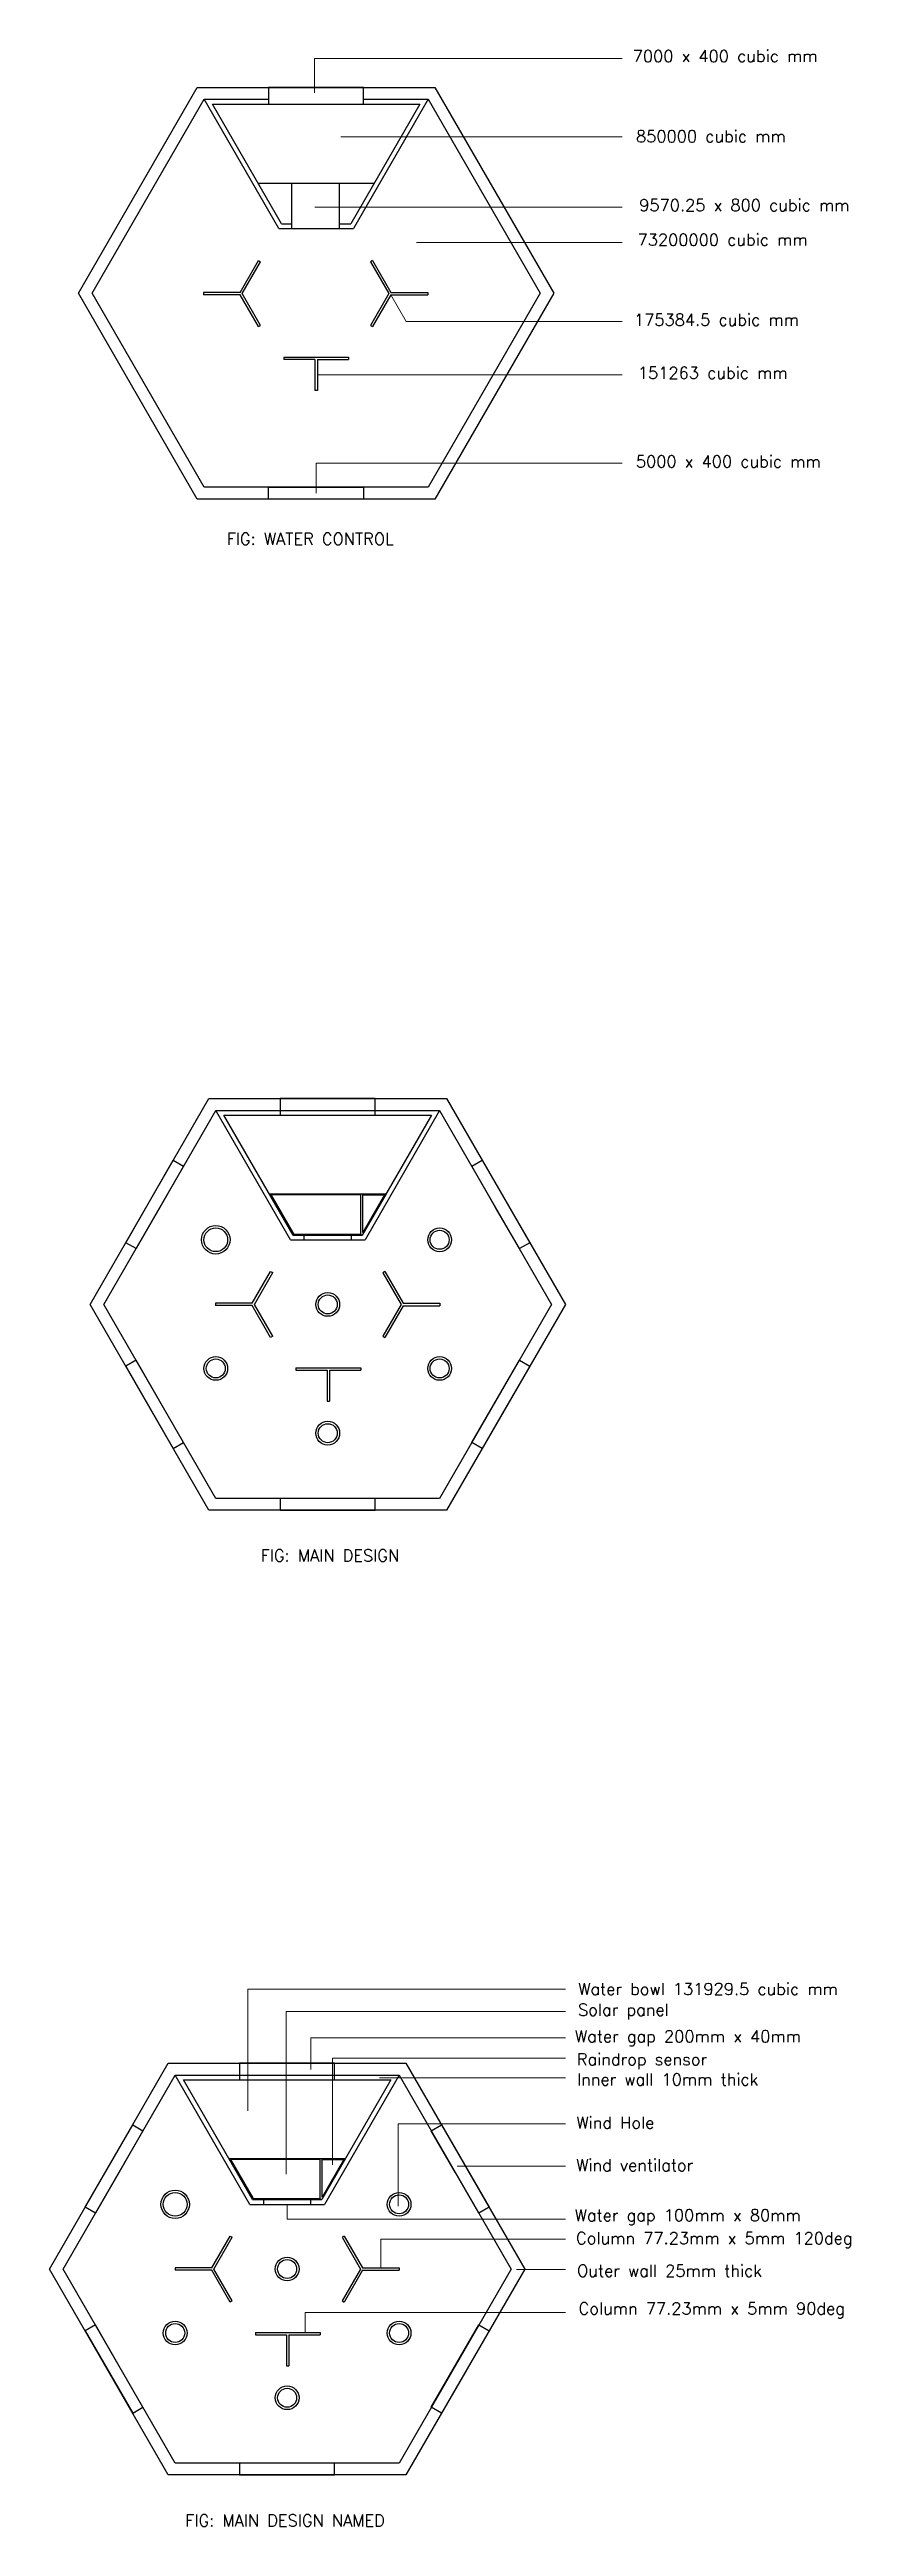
# Model space of a CAD drawing. Header units: millimetres. Extents: x 4404 to 35754, y 4815 to 12820.
# Drawn here: x 11364 to 13049, y 5833 to 11042 of the extents above; entities that cross this region are included whole.
import ezdxf

# ---------------------------------------------------------------- set-up
doc = ezdxf.new("R2010")
doc.units = ezdxf.units.MM
doc.layers.get('0').update_dxf_attribs({"color": 50})
for name, color, linetype in [('A-Wall', 10, 'Continuous'), ('circut', 200, 'Continuous'), ('water', 4, 'Continuous')]:
    doc.layers.add(name, color=color, linetype=linetype)
doc.layers.add('naming', color=102, linetype='Continuous', lineweight=20)
doc.styles.add('Annotative', font='romans.shx')

msp = doc.modelspace()

# ---------------------------------------------------------------- texts
at = {"char_height": 25, "attachment_point": 1, "style": 'Annotative'}
for s, insert, width in [('Wind Hole', (12472.5, 6694.5), 246.6), ('Wind ventilator', (12472, 6605.2), 329), ('Column 77.23mm x 5mm 120deg', (12471.8, 6451.7), 670.975), ('Column 77.23mm x 5mm 90deg', (12477.2, 6303.5), 670.975)]:
    msp.add_mtext(s, dxfattribs=dict(at, insert=insert, width=width))
at = {"layer": 'A-Wall', "char_height": 25, "attachment_point": 1, "style": 'Annotative'}
for s, insert, width in [('Inner wall 10mm thick', (12473.8, 6785.5), 456.447), ('Outer wall 25mm thick', (12474, 6383.1), 481.623)]:
    msp.add_mtext(s, dxfattribs=dict(at, insert=insert, width=width))
at = {"layer": 'circut', "char_height": 25, "attachment_point": 1, "style": 'Annotative'}
for s, insert, width in [('Solar panel', (12476, 6932), 230.584), ('Raindrop sensor', (12473.4, 6827.7), 323.462)]:
    msp.add_mtext(s, dxfattribs=dict(at, insert=insert, width=width))
at = {"layer": 'naming', "char_height": 25, "attachment_point": 1, "style": 'Annotative'}
for s, insert, width in [('7000 x 400 cubic mm', (12591.1, 11041), 466.768), ('850000 cubic mm', (12598, 10872.2), 436.2), ('9570.25 x 800 cubic mm', (12604.8, 10727.5), 528.796), ('73200000 cubic mm ', (12601.2, 10654.7), 555.166), ('175384.5 cubic mm', (12593.7, 10486.4), 473.9), ('151263 cubic mm', (12602, 10374.7), 490.3), ('5000 x 400 cubic mm', (12597.8, 10188.4), 496.177), ('FIG: WATER CONTROL', (11736.7, 10025.4), 409.859), ('FIG: MAIN DESIGN', (11808.2, 7887.2), 416.55), ('FIG: MAIN DESIGN NAMED', (11649.5, 5857.7), 520.1)]:
    msp.add_mtext(s, dxfattribs=dict(at, insert=insert, width=width))
at = {"layer": 'water', "char_height": 25, "attachment_point": 1, "style": 'Annotative'}
for s, insert, width in [('Water bowl 131929.5 cubic mm', (12476.3, 6975.6), 633.572), ('Water gap 200mm x 40mm', (12469.4, 6876), 566.039), ('Water gap 100mm x 80mm', (12468.9, 6499.7), 566.039)]:
    msp.add_mtext(s, dxfattribs=dict(at, insert=insert, width=width))

# ---------------------------------------------------------------- linework, layer by layer
at = {"color": 4}
for p, q in [((11802.7, 10761.3), (12046.9, 10761.3)), ((11803.5, 10598.2), (11807.8, 10595.7)), ((12043.7, 10598.2), (12039.4, 10595.7)), ((11687.6, 10531.3), (11687.6, 10526.3)), ((12039.4, 10461.9), (12043.7, 10459.4)), ((11927.5, 10325.2), (11922.5, 10325.2))]:
    msp.add_line(p, q, dxfattribs=at)
at = {"color": 4, "lineweight": 25}
for p, q in [((11764.9, 10531.3), (11803.5, 10598.2)), ((11769.2, 10528.8), (11807.8, 10595.7)), ((12039.4, 10595.7), (12078, 10528.8)), ((12043.7, 10598.2), (12082.3, 10531.3)), ((11764.9, 10531.3), (11687.6, 10531.3)), ((11764.9, 10526.3), (11687.6, 10526.3)), ((11803.5, 10459.5), (11764.9, 10526.3)), ((11807.8, 10462), (11769.2, 10528.8)), ((12078, 10528.8), (12039.4, 10461.9)), ((12082.3, 10526.3), (12043.7, 10459.4)), ((12082.3, 10531.3), (12159.6, 10531.3)), ((12082.3, 10526.3), (12159.6, 10526.3)), ((11856.8, 10395.4), (11993.3, 10395.4)), ((11927.5, 10390.4), (11993.3, 10390.4))]:
    msp.add_line(p, q, dxfattribs=at)
at = {"lineweight": 25}
for p, q in [((11876.5, 8548.9), (11826.5, 8635.5)), ((11826.5, 8635.5), (12072.1, 8635.5)), ((12072.1, 8635.5), (12022, 8548.9)), ((12022, 8548.9), (11876.5, 8548.9)), ((11790.6, 8405.4), (11829.2, 8472.3)), ((11794.9, 8402.9), (11833.5, 8469.8)), ((12065.1, 8469.7), (12103.7, 8402.8)), ((12069.4, 8472.2), (12108, 8405.3)), ((11790.6, 8405.4), (11713.3, 8405.4)), ((11790.6, 8400.4), (11713.3, 8400.4)), ((11829.2, 8333.5), (11790.6, 8400.4)), ((11833.5, 8336), (11794.9, 8402.9)), ((12103.7, 8402.8), (12065.1, 8336)), ((12108, 8400.3), (12069.4, 8333.5)), ((12108, 8405.3), (12185.2, 8405.3)), ((12108, 8400.3), (12185.2, 8400.3)), ((11833.5, 8336), (11829.2, 8333.5)), ((11882.5, 8269.4), (12019, 8269.4)), ((11882.5, 8264.4), (11948.2, 8264.4)), ((11953.2, 8264.4), (12019, 8264.4)), ((12019, 8269.4), (12019, 8264.4)), ((11791.2, 6520.2), (11741.2, 6606.8)), ((11741.2, 6606.8), (11986.7, 6606.8)), ((11986.7, 6606.8), (11936.6, 6520.2)), ((11936.6, 6520.2), (11791.2, 6520.2)), ((11705.2, 6376.7), (11743.8, 6443.6)), ((11709.5, 6374.2), (11748.1, 6441.1)), ((11979.7, 6441.1), (12018.3, 6374.2)), ((11984, 6443.6), (12022.6, 6376.7)), ((11705.2, 6376.7), (11628, 6376.7)), ((11705.2, 6371.7), (11628, 6371.7)), ((11743.8, 6304.8), (11705.2, 6371.7)), ((11748.1, 6307.3), (11709.5, 6374.2)), ((12018.3, 6374.2), (11979.7, 6307.3)), ((12022.6, 6371.7), (11984, 6304.8)), ((12022.6, 6376.7), (12099.9, 6376.7)), ((12022.6, 6371.7), (12099.9, 6371.7)), ((11748.1, 6307.3), (11743.8, 6304.8)), ((11797.1, 6240.8), (11933.6, 6240.8)), ((11797.1, 6235.8), (11862.8, 6235.8)), ((11867.8, 6235.8), (11933.6, 6235.8)), ((11933.6, 6240.8), (11933.6, 6235.8))]:
    msp.add_line(p, q, dxfattribs=at)
for p, q in [((11877.7, 8550.9), (11830, 8633.5)), ((12070.9, 8633.5), (12070.9, 8633.5)), ((11829.2, 8472.3), (11833.5, 8469.8)), ((12069.4, 8472.2), (12065.1, 8469.7)), ((11713.3, 8405.4), (11713.3, 8400.4)), ((12185.2, 8405.3), (12185.2, 8400.3)), ((12065.1, 8336), (12069.4, 8333.5)), ((11882.5, 8269.4), (11882.5, 8264.4)), ((11948.2, 8199.3), (11953.2, 8199.3)), ((11792.3, 6522.2), (11744.6, 6604.8)), ((11985.5, 6604.8), (11985.5, 6604.8)), ((11743.8, 6443.6), (11748.1, 6441.1)), ((11984, 6443.6), (11979.7, 6441.1)), ((11628, 6376.7), (11628, 6371.7)), ((12099.9, 6376.7), (12099.9, 6371.7)), ((11979.7, 6307.3), (11984, 6304.8)), ((11797.1, 6240.8), (11797.1, 6235.8)), ((11862.8, 6170.6), (11867.8, 6170.6))]:
    msp.add_line(p, q)
at = {"color": 1}
for p, q in [((11876.5, 8548.9), (12022, 8548.9)), ((11791.2, 6520.2), (11936.6, 6520.2))]:
    msp.add_line(p, q, dxfattribs=at)
at = {"color": 1, "lineweight": 30}
for p, q in [((11870.8, 8538.9), (12027.8, 8538.9)), ((11785.4, 6510.2), (11942.4, 6510.2))]:
    msp.add_line(p, q, dxfattribs=at)
at = {"color": 4, "lineweight": 25}
for points in [[(11922.5, 10390.4), (11922.5, 10325.2)], [(11927.5, 10390.4), (11927.5, 10325.2)]]:
    msp.add_lwpolyline(points, dxfattribs=at)
at = {"color": 1, "lineweight": 30}
for points in [[(12199.3, 7969.9), (11699.3, 7969.9), (11449.3, 8402.9), (11699.3, 8835.9), (12199.3, 8835.9), (12449.3, 8402.9), (12199.3, 7969.9)], [(11713.7, 8810.9), (12184.8, 8810.9), (12027.8, 8538.9)], [(11870.8, 8538.9), (11713.7, 8810.9)], [(11731, 8800.9), (12167.5, 8800.9), (12022, 8548.9)], [(11876.5, 8548.9), (11731, 8800.9)], [(12113.9, 5941.2), (11613.9, 5941.2), (11363.9, 6374.2), (11613.9, 6807.2), (12113.9, 6807.2), (12363.9, 6374.2), (12113.9, 5941.2)], [(11628.3, 6782.2), (12099.5, 6782.2), (11942.4, 6510.2)], [(11785.4, 6510.2), (11628.3, 6782.2)], [(11791.2, 6520.2), (11645.6, 6772.2)], [(11645.6, 6772.2), (12082.1, 6772.2), (11936.6, 6520.2)]]:
    msp.add_lwpolyline(points, dxfattribs=at)
for points in [[(12184.8, 7994.9), (11713.7, 7994.9), (11478.1, 8402.9), (11713.7, 8810.9), (12184.8, 8810.9), (12420.4, 8402.9)], [(12099.5, 5966.2), (11628.3, 5966.2), (11392.8, 6374.2), (11628.3, 6782.2), (12099.5, 6782.2), (12335, 6374.2)]]:
    msp.add_lwpolyline(points, close=True, dxfattribs=at)
at = {"color": 1}
for points in [[(11713.7, 8810.9), (12184.8, 8810.9)], [(11628.3, 6782.2), (12099.5, 6782.2)]]:
    msp.add_lwpolyline(points, dxfattribs=at)
at = {"lineweight": 25}
for points in [[(11595.9, 8606.9), (11545.9, 8520.3), (11524.3, 8532.8), (11624.3, 8706), (11645.9, 8693.5), (11595.9, 8606.9)], [(12302.6, 8606.9), (12252.6, 8693.5), (12274.3, 8706), (12374.3, 8532.8), (12352.6, 8520.3), (12302.6, 8606.9)], [(11595.9, 8198.9), (11545.9, 8285.5), (11524.3, 8273), (11624.3, 8099.8), (11645.9, 8112.3), (11595.9, 8198.9)], [(12324.3, 8186.4), (12274.3, 8099.8), (12252.6, 8112.3), (12352.6, 8285.5), (12374.3, 8273), (12324.3, 8186.4)], [(11882.5, 8269.4), (11950.7, 8269.4)], [(11948.2, 8264.4), (11948.2, 8199.3)], [(11953.2, 8264.4), (11953.2, 8199.3)], [(11510.5, 6578.2), (11460.5, 6491.6), (11438.9, 6504.1), (11538.9, 6677.3), (11560.5, 6664.8), (11510.5, 6578.2)], [(12217.2, 6578.2), (12167.2, 6664.8), (12188.9, 6677.3), (12288.9, 6504.1), (12267.2, 6491.6), (12217.2, 6578.2)], [(11510.5, 6170.2), (11460.5, 6256.8), (11438.9, 6244.3), (11538.9, 6071.1), (11560.5, 6083.6), (11510.5, 6170.2)], [(12238.9, 6157.7), (12188.9, 6071.1), (12167.2, 6083.6), (12267.2, 6256.8), (12288.9, 6244.3), (12238.9, 6157.7)], [(11797.1, 6240.8), (11865.3, 6240.8)], [(11862.8, 6235.8), (11862.8, 6170.6)], [(11867.8, 6235.8), (11867.8, 6170.6)]]:
    msp.add_lwpolyline(points, dxfattribs=at)
at = {"color": 1, "lineweight": 30}
for centre, radius in [((11713.7, 8538.9), 30), ((11713.7, 8538.9), 25), ((12184.8, 8538.8), 25), ((12184.8, 8538.8), 20), ((11949.3, 8402.9), 25), ((11949.3, 8402.9), 20), ((11713.7, 8268.3), 25), ((11713.7, 8268.3), 20), ((12184.8, 8268.3), 25), ((12184.8, 8268.3), 20), ((11949.3, 8132.1), 25), ((11949.3, 8132.1), 20), ((11628.3, 6510.2), 30), ((11628.3, 6510.2), 25), ((12099.5, 6510.2), 25), ((12099.5, 6510.2), 20), ((11863.9, 6374.2), 25), ((11863.9, 6374.2), 20), ((11628.3, 6239.6), 25), ((11628.3, 6239.6), 20), ((12099.5, 6239.6), 25), ((12099.5, 6239.6), 20), ((11863.9, 6103.4), 25), ((11863.9, 6103.4), 20)]:
    msp.add_circle(centre, radius, dxfattribs=at)
at = {"layer": 'circut'}
for p, q in [((12018.9, 8550.9), (12018.9, 8633.5)), ((12022.9, 8554.3), (12022.9, 8633.5)), ((11933.5, 6522.2), (11933.5, 6604.8)), ((11937.5, 6525.6), (11937.5, 6604.8))]:
    msp.add_line(p, q, dxfattribs=at)
for points in [[(12018.9, 8633.5), (11830, 8633.5), (11877.7, 8550.9), (12018.9, 8550.9), (12018.9, 8633.5)], [(12022.9, 8633.5), (12068.6, 8633.5), (12022.9, 8554.2), (12022.9, 8633.5)], [(11933.5, 6604.8), (11744.6, 6604.8), (11792.3, 6522.2), (11933.5, 6522.2), (11933.5, 6604.8)], [(11937.5, 6604.8), (11983.2, 6604.8), (11937.5, 6525.5), (11937.5, 6604.8)]]:
    msp.add_lwpolyline(points, dxfattribs=at)
at = {"layer": 'naming'}
for p, q in [((11977.1, 10858.9), (12568.8, 10858.9)), ((11922.3, 10710.8), (12568.8, 10710.8)), ((12135.8, 10636.2), (12568.8, 10636.2)), ((12082.3, 10526.3), (12114.6, 10470.4)), ((12114.6, 10470.4), (12568.8, 10470.4)), ((11927.5, 10357.8), (12568.8, 10357.8)), ((11924.9, 10109.1), (11924.9, 10172)), ((11924.9, 10172), (12568.8, 10172)), ((11781.2, 6706.7), (11781.2, 6962.5)), ((11781.2, 6962.5), (12449.7, 6962.5)), ((11862.1, 6573.6), (11862.1, 6916.1)), ((11862.1, 6916.1), (12449.7, 6916.1)), ((11913.9, 6793.9), (11913.9, 6860.7)), ((11913.9, 6860.7), (12449.7, 6860.7)), ((11959, 6593.4), (11959, 6817.8)), ((11959, 6817.8), (12449.7, 6817.8)), ((12058.2, 6776.6), (12449.7, 6776.6)), ((12097.8, 6506.4), (12097.8, 6679.2)), ((12097.8, 6679.2), (12449.7, 6679.2)), ((12221.6, 6590.7), (12449.7, 6590.7)), ((11863.9, 6510.2), (11863.9, 6478.8)), ((11863.9, 6478.8), (12449.7, 6478.8)), ((12061.3, 6376.7), (12061.3, 6437.1)), ((12061.3, 6437.1), (12449.7, 6437.1)), ((12346.6, 6373.2), (12449.7, 6373.2)), ((11902.1, 6240.6), (11902.1, 6282.8)), ((11902.1, 6282.8), (12449.7, 6282.8))]:
    msp.add_line(p, q, dxfattribs=at)
msp.add_lwpolyline([(11921.2, 10951.1), (11921.2, 11023.6), (12568.8, 11023.6)], dxfattribs=at)
at = {"layer": 'water'}
for p, q in [((11924.9, 10962.6), (11824.9, 10962.6)), ((11824.9, 10962.6), (11824.9, 10927.6)), ((12024.9, 10962.6), (11824.9, 10962.6)), ((12024.9, 10927.6), (12024.9, 10962.6)), ((11824.9, 10927.6), (12024.9, 10927.6)), ((11873.6, 10665.6), (11873.6, 10761.3)), ((11873.6, 10761.3), (11973.6, 10761.3)), ((11973.6, 10761.3), (11973.6, 10665.6)), ((11846.4, 10665.6), (12003.4, 10665.6)), ((11852.2, 10675.6), (11873.6, 10675.6)), ((11873.6, 10665.6), (11973.6, 10665.6)), ((11973.6, 10675.6), (11997.6, 10675.6)), ((12159.6, 10531.3), (12159.6, 10526.3)), ((11803.5, 10459.5), (11807.8, 10462)), ((11856.8, 10395.4), (11856.8, 10390.4)), ((11922.5, 10390.4), (11856.8, 10390.4)), ((11993.3, 10395.4), (11993.3, 10390.4))]:
    msp.add_line(p, q, dxfattribs=at)
for points in [[(12174.9, 10096.6), (11674.9, 10096.6), (11424.9, 10529.6), (11674.9, 10962.6), (12174.9, 10962.6), (12424.9, 10529.6), (12174.9, 10096.6)], [(12024.9, 10937.6), (12160.5, 10937.6), (12396, 10529.6), (12160.5, 10121.6), (11689.3, 10121.6), (11453.8, 10529.6), (11689.3, 10937.6), (11824.9, 10937.6)], [(11689.3, 10937.6), (11824.9, 10937.6)], [(11846.4, 10665.6), (11689.3, 10937.6)], [(11852.2, 10675.6), (11706.7, 10927.6)], [(11706.7, 10927.6), (12143.1, 10927.6), (11997.6, 10675.6)], [(12024.9, 10937.6), (12160.5, 10937.6), (12003.4, 10665.6)], [(11924.9, 10121.6), (12024.9, 10121.6), (12024.9, 10096.6), (11824.9, 10096.6), (11824.9, 10121.6), (11924.9, 10121.6)], [(11949.3, 8835.9), (11849.3, 8835.9), (11849.3, 8800.9), (12049.3, 8800.9), (12049.3, 8835.9), (11949.3, 8835.9)], [(11949.3, 8548.9), (11899.3, 8548.9), (11899.3, 8538.9), (11999.3, 8538.9), (11999.3, 8548.9), (11949.3, 8548.9)], [(11949.3, 7994.9), (11849.3, 7994.9), (11849.3, 7969.9), (12049.3, 7969.9), (12049.3, 7994.9), (11949.3, 7994.9)], [(11863.9, 6807.2), (11763.9, 6807.2), (11763.9, 6772.2), (11963.9, 6772.2), (11963.9, 6807.2), (11863.9, 6807.2)], [(11863.9, 6520.2), (11813.9, 6520.2), (11813.9, 6510.2), (11913.9, 6510.2), (11913.9, 6520.2), (11863.9, 6520.2)], [(11863.9, 5966.2), (11763.9, 5966.2), (11763.9, 5941.2), (11963.9, 5941.2), (11963.9, 5966.2), (11863.9, 5966.2)]]:
    msp.add_lwpolyline(points, dxfattribs=at)

msp.set_redraw_order([(e.dxf.handle, doc.entitydb.next_handle()) for e in msp.query("TEXT MTEXT ATTDEF DIMENSION ARC_DIMENSION")])  # texts and dimensions are drawn at this point

doc.saveas('drawing.dxf')
